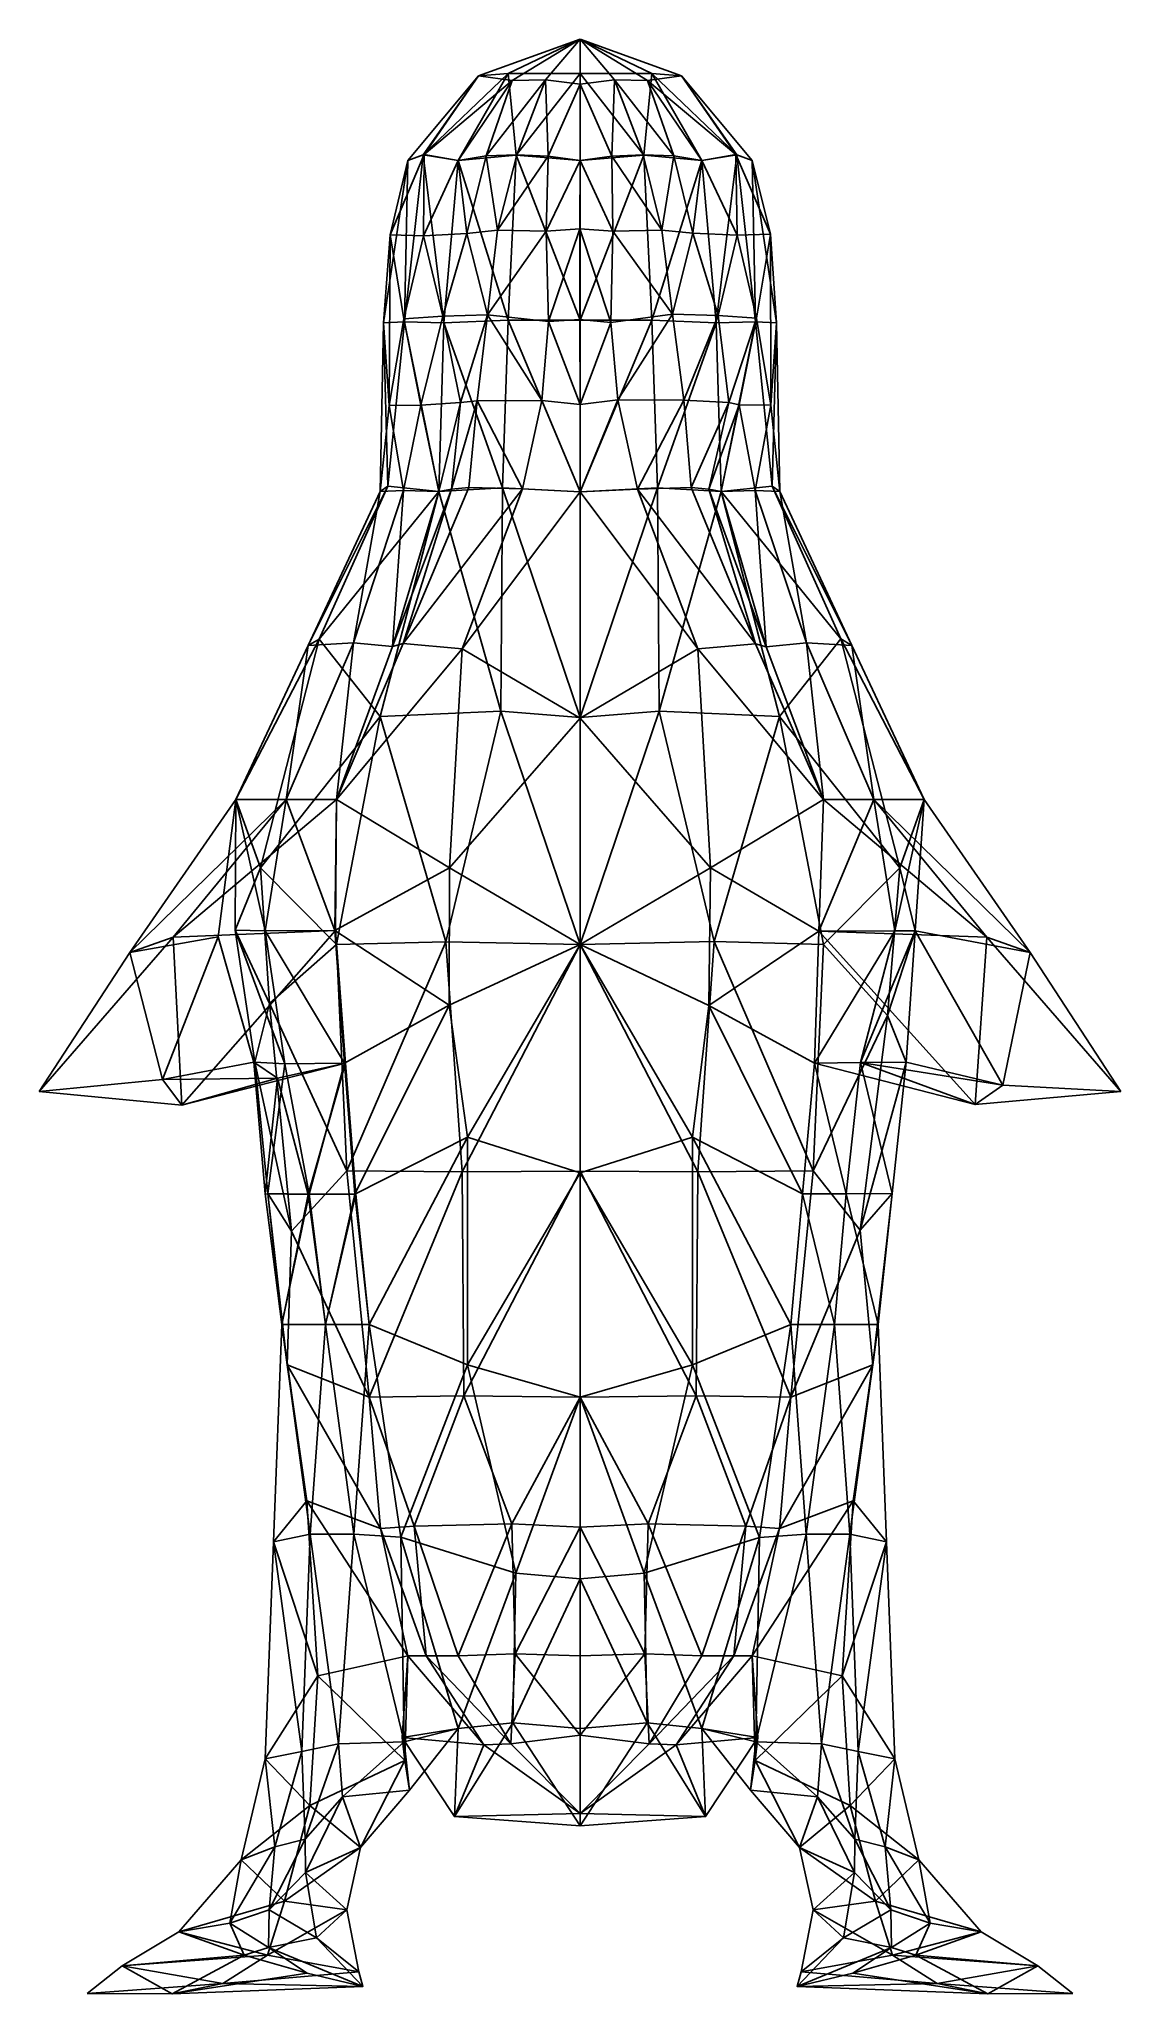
# Model space of a CAD drawing. Extents: x -5 to 5, y -8 to 10.
import ezdxf

# ---------------------------------------------------------------- set-up
doc = ezdxf.new("R2010")
doc.units = 0
doc.layers.add('1', color=2, linetype='CONTINUOUS')

msp = doc.modelspace()

# ---------------------------------------------------------------- linework, layer by layer
at = {"layer": '1', "color": 168}
for points in [[(0, 10), (-0.933965, 9.660412, 0.013808), (-0.622902, 9.617948, 0.664738)], [(0, 10), (-0.662446, 9.682916, -0.681682), (-0.933965, 9.660412, 0.013808)], [(0, 10), (0.000002, 9.682722, -0.948506), (-0.662446, 9.682916, -0.681682)], [(0, 10), (-0.622902, 9.617948, 0.664738), (-0.318231, 9.623781, 0.821204)], [(0, 10), (-0.318231, 9.623781, 0.821204), (0.000006, 9.586197, 0.901244)], [(0, 10), (0.622381, 9.617537, 0.66447), (0.933782, 9.660321, 0.01368)], [(0, 10), (0.000006, 9.586197, 0.901244), (0.31767, 9.623636, 0.820322)], [(0, 10), (0.31767, 9.623636, 0.820322), (0.622381, 9.617537, 0.66447)], [(0, 10), (0.662447, 9.682913, -0.681681), (0.000002, 9.682722, -0.948506)], [(0, 10), (0.933782, 9.660321, 0.01368), (0.662447, 9.682913, -0.681681)], [(-1.583333, 8.883544), (-1.435305, 8.937484, 0.617229), (-0.933965, 9.660412, 0.013808)], [(-1.583333, 8.883544), (-0.933965, 9.660412, 0.013808), (-1.441952, 8.934929, -0.63241)], [(-1.119586, 8.883544, -1.178511), (-1.441952, 8.934929, -0.63241), (-0.662446, 9.682916, -0.681682)], [(-0.662446, 9.682916, -0.681682), (-1.441952, 8.934929, -0.63241), (-0.933965, 9.660412, 0.013808)], [(-0.933965, 9.660412, 0.013808), (-1.435305, 8.937484, 0.617229), (-0.622902, 9.617948, 0.664738)], [(-1.119586, 8.883544, 1.178511), (-0.622902, 9.617948, 0.664738), (-1.435305, 8.937484, 0.617229)], [(-1.119586, 8.883544, -1.178511), (-0.662446, 9.682916, -0.681682), (-0.588671, 8.931641, -1.496828)], [(-1.119586, 8.883544, 1.178511), (-0.862658, 8.92507, 1.348214), (-0.622902, 9.617948, 0.664738)], [(-0.582119, 8.93407, 1.485269), (-0.318231, 9.623781, 0.821204), (-0.862658, 8.92507, 1.348214)], [(-0.622902, 9.617948, 0.664738), (-0.862658, 8.92507, 1.348214), (-0.318231, 9.623781, 0.821204)], [(0.000002, 9.682722, -0.948506), (-0.588671, 8.931641, -1.496828), (-0.662446, 9.682916, -0.681682)], [(0, 8.883544, -1.666667), (-0.588671, 8.931641, -1.496828), (0.000002, 9.682722, -0.948506)], [(-0.582119, 8.93407, 1.485269), (-0.294338, 8.923694, 1.591005), (-0.318231, 9.623781, 0.821204)], [(-0.318231, 9.623781, 0.821204), (-0.294338, 8.923694, 1.591005), (0.000006, 9.586197, 0.901244)], [(0, 8.883544, 1.666667), (0.000006, 9.586197, 0.901244), (-0.294338, 8.923694, 1.591005)], [(0, 8.883544, -1.666667), (0.000002, 9.682722, -0.948506), (0.588671, 8.931641, -1.496828)], [(0, 8.883544, 1.666667), (0.293899, 8.923865, 1.590357), (0.000006, 9.586197, 0.901244)], [(0.662447, 9.682913, -0.681681), (0.588671, 8.931641, -1.496828), (0.000002, 9.682722, -0.948506)], [(0.000006, 9.586197, 0.901244), (0.293899, 8.923865, 1.590357), (0.31767, 9.623636, 0.820322)], [(0.58127, 8.934456, 1.484086), (0.31767, 9.623636, 0.820322), (0.293899, 8.923865, 1.590357)], [(0.58127, 8.934456, 1.484086), (0.862117, 8.925202, 1.347503), (0.31767, 9.623636, 0.820322)], [(0.31767, 9.623636, 0.820322), (0.862117, 8.925202, 1.347503), (0.622381, 9.617537, 0.66447)], [(1.119586, 8.883544, -1.178511), (0.588671, 8.931641, -1.496828), (0.662447, 9.682913, -0.681681)], [(0.622381, 9.617537, 0.66447), (1.435402, 8.937802, 0.617264), (0.933782, 9.660321, 0.01368)], [(1.119586, 8.883544, 1.178511), (1.435402, 8.937802, 0.617264), (0.622381, 9.617537, 0.66447)], [(1.119586, 8.883544, 1.178511), (0.622381, 9.617537, 0.66447), (0.862117, 8.925202, 1.347503)], [(1.119586, 8.883544, -1.178511), (0.662447, 9.682913, -0.681681), (1.441785, 8.934888, -0.632399)], [(0.933782, 9.660321, 0.01368), (1.441785, 8.934888, -0.632399), (0.662447, 9.682913, -0.681681)], [(1.583333, 8.883544), (0.933782, 9.660321, 0.01368), (1.435402, 8.937802, 0.617264)], [(1.583333, 8.883544), (1.441785, 8.934888, -0.632399), (0.933782, 9.660321, 0.01368)], [(-1.583333, 8.883544), (-1.808922, 7.387849, 0.327667), (-1.74558, 8.19936, 0.817036)], [(-1.583333, 8.883544), (-1.613763, 7.398039, -0.717063), (-1.808922, 7.387849, 0.327667)], [(-1.583333, 8.883544), (-1.74558, 8.19936, 0.817036), (-1.435305, 8.937484, 0.617229)], [(-1.441129, 8.19027, 1.418704), (-1.435305, 8.937484, 0.617229), (-1.74558, 8.19936, 0.817036)], [(-1.583333, 8.883544), (-1.441952, 8.934929, -0.63241), (-1.613763, 7.398039, -0.717063)], [(-1.441952, 8.934929, -0.63241), (-1.254049, 7.387042, -1.350142), (-1.613763, 7.398039, -0.717063)], [(-1.119586, 8.883544, -1.178511), (-1.254049, 7.387042, -1.350142), (-1.441952, 8.934929, -0.63241)], [(-1.119586, 8.883544, 1.178511), (-1.435305, 8.937484, 0.617229), (-1.441129, 8.19027, 1.418704)], [(-1.119586, 8.883544, -1.178511), (-0.661412, 7.412739, -1.787515), (-1.254049, 7.387042, -1.350142)], [(-1.119586, 8.883544, -1.178511), (-0.588671, 8.931641, -1.496828), (-0.661412, 7.412739, -1.787515)], [(-0.588671, 8.931641, -1.496828), (0, 7.41202, -1.989107), (-0.661412, 7.412739, -1.787515)], [(0, 8.883544, -1.666667), (0, 7.41202, -1.989107), (-0.588671, 8.931641, -1.496828)], [(0, 8.883544, -1.666667), (0.588671, 8.931641, -1.496828), (0, 7.41202, -1.989107)], [(0, 7.41202, -1.989107), (0.588671, 8.931641, -1.496828), (0.661412, 7.412739, -1.787515)], [(1.119586, 8.883544, -1.178511), (0.661412, 7.412739, -1.787515), (0.588671, 8.931641, -1.496828)], [(1.119586, 8.883544, -1.178511), (1.254049, 7.387042, -1.350142), (0.661412, 7.412739, -1.787515)], [(1.119586, 8.883544, 1.178511), (1.447478, 8.19479, 1.423372), (1.435402, 8.937802, 0.617264)], [(1.119586, 8.883544, -1.178511), (1.441785, 8.934888, -0.632399), (1.254049, 7.387042, -1.350142)], [(1.254049, 7.387042, -1.350142), (1.441785, 8.934888, -0.632399), (1.613798, 7.398182, -0.717281)], [(1.583333, 8.883544), (1.435402, 8.937802, 0.617264), (1.752142, 8.202899, 0.820794)], [(1.435402, 8.937802, 0.617264), (1.447478, 8.19479, 1.423372), (1.752142, 8.202899, 0.820794)], [(1.583333, 8.883544), (1.613798, 7.398182, -0.717281), (1.441785, 8.934888, -0.632399)], [(1.583333, 8.883544), (1.752142, 8.202899, 0.820794), (1.809468, 7.388028, 0.327609)], [(1.583333, 8.883544), (1.809468, 7.388028, 0.327609), (1.613798, 7.398182, -0.717281)], [(-1.74558, 8.19936, 0.817036), (-1.808922, 7.387849, 0.327667), (-1.757151, 6.626579, 1.137366)], [(-1.621101, 7.423498, 1.554067), (-1.74558, 8.19936, 0.817036), (-1.757151, 6.626579, 1.137366)], [(-1.621101, 7.423498, 1.554067), (-1.441129, 8.19027, 1.418704), (-1.74558, 8.19936, 0.817036)], [(1.625555, 7.430821, 1.559018), (1.752142, 8.202899, 0.820794), (1.447478, 8.19479, 1.423372)], [(1.625555, 7.430821, 1.559018), (1.755205, 6.6292, 1.137946), (1.752142, 8.202899, 0.820794)], [(1.755205, 6.6292, 1.137946), (1.809468, 7.388028, 0.327609), (1.752142, 8.202899, 0.820794)], [(-1.837417, 5.835, 0.666667), (-1.757151, 6.626579, 1.137366), (-1.808922, 7.387849, 0.327667)], [(-1.837417, 5.835, 0.666667), (-1.808922, 7.387849, 0.327667), (-1.769745, 5.884662, -0.41415)], [(-1.769745, 5.884662, -0.41415), (-1.808922, 7.387849, 0.327667), (-1.613763, 7.398039, -0.717063)], [(-1.29925, 5.835, -1.391344), (-1.769745, 5.884662, -0.41415), (-1.613763, 7.398039, -0.717063)], [(-1.621101, 7.423498, 1.554067), (-1.757151, 6.626579, 1.137366), (-1.465817, 6.62988, 1.63512)], [(-1.29925, 5.835, -1.391344), (-1.613763, 7.398039, -0.717063), (-1.254049, 7.387042, -1.350142)], [(-1.29925, 5.835, -1.391344), (-1.254049, 7.387042, -1.350142), (-0.713724, 5.868077, -1.84754)], [(-0.713724, 5.868077, -1.84754), (-1.254049, 7.387042, -1.350142), (-0.661412, 7.412739, -1.787515)], [(0, 5.833333, -2.033931), (-0.713724, 5.868077, -1.84754), (-0.661412, 7.412739, -1.787515)], [(0, 5.833333, -2.033931), (-0.661412, 7.412739, -1.787515), (0, 7.41202, -1.989107)], [(0, 5.833333, -2.033931), (0, 7.41202, -1.989107), (0.661412, 7.412739, -1.787515)], [(0, 5.833333, -2.033931), (0.661412, 7.412739, -1.787515), (0.713724, 5.868077, -1.84754)], [(0.661412, 7.412739, -1.787515), (1.254049, 7.387042, -1.350142), (0.713724, 5.868077, -1.84754)], [(1.29925, 5.835, -1.391344), (0.713724, 5.868077, -1.84754), (1.254049, 7.387042, -1.350142)], [(1.29925, 5.835, -1.391344), (1.254049, 7.387042, -1.350142), (1.613798, 7.398182, -0.717281)], [(1.29925, 5.835, -1.391344), (1.613798, 7.398182, -0.717281), (1.769571, 5.884536, -0.414188)], [(1.625555, 7.430821, 1.559018), (1.463716, 6.633859, 1.63943), (1.755205, 6.6292, 1.137946)], [(1.613798, 7.398182, -0.717281), (1.809468, 7.388028, 0.327609), (1.769571, 5.884536, -0.414188)], [(1.837417, 5.835, 0.666667), (1.809468, 7.388028, 0.327609), (1.755205, 6.6292, 1.137946)], [(1.837417, 5.835, 0.666667), (1.769571, 5.884536, -0.414188), (1.809468, 7.388028, 0.327609)], [(-1.837417, 5.835, 0.666667), (-1.622943, 5.845876, 1.210827), (-1.757151, 6.626579, 1.137366)], [(-1.622943, 5.845876, 1.210827), (-1.465817, 6.62988, 1.63512), (-1.757151, 6.626579, 1.137366)], [(-1.29925, 5.835, 1.711344), (-1.465817, 6.62988, 1.63512), (-1.622943, 5.845876, 1.210827)], [(1.29925, 5.835, 1.711344), (1.612126, 5.844166, 1.204237), (1.463716, 6.633859, 1.63943)], [(1.463716, 6.633859, 1.63943), (1.612126, 5.844166, 1.204237), (1.755205, 6.6292, 1.137946)], [(1.837417, 5.835, 0.666667), (1.755205, 6.6292, 1.137946), (1.612126, 5.844166, 1.204237)], [(-1.837417, 5.835, 0.666667), (-1.769745, 5.884662, -0.41415), (-2.501215, 4.419261, 0.485037)], [(-2.501215, 4.419261, 0.485037), (-1.769745, 5.884662, -0.41415), (-2.399944, 4.477652, -0.562619)], [(-1.837417, 5.835, 0.666667), (-2.501215, 4.419261, 0.485037), (-2.082947, 4.441664, 1.402242)], [(-1.29925, 5.835, -1.391344), (-2.399944, 4.477652, -0.562619), (-1.769745, 5.884662, -0.41415)], [(-1.29925, 5.835, -1.391344), (-1.837662, 3.764148, -1.928), (-2.399944, 4.477652, -0.562619)], [(-1.837417, 5.835, 0.666667), (-2.082947, 4.441664, 1.402242), (-1.622943, 5.845876, 1.210827)], [(-1.726465, 4.407849, 1.847211), (-1.622943, 5.845876, 1.210827), (-2.082947, 4.441664, 1.402242)], [(-1.29925, 5.835, -1.391344), (-0.729344, 3.814602, -2.609039), (-1.837662, 3.764148, -1.928)], [(-1.29925, 5.835, 1.711344), (-1.622943, 5.845876, 1.210827), (-1.726465, 4.407849, 1.847211)], [(-1.29925, 5.835, -1.391344), (-0.713724, 5.868077, -1.84754), (-0.729344, 3.814602, -2.609039)], [(-0.713724, 5.868077, -1.84754), (0, 3.755375, -2.722483), (-0.729344, 3.814602, -2.609039)], [(0, 5.833333, -2.033931), (0, 3.755375, -2.722483), (-0.713724, 5.868077, -1.84754)], [(0, 5.833333, -2.033931), (0.713724, 5.868077, -1.84754), (0, 3.755375, -2.722483)], [(0, 3.755375, -2.722483), (0.713724, 5.868077, -1.84754), (0.729344, 3.814602, -2.609039)], [(1.29925, 5.835, -1.391344), (0.729344, 3.814602, -2.609039), (0.713724, 5.868077, -1.84754)], [(1.29925, 5.835, -1.391344), (1.837209, 3.764122, -1.927844), (0.729344, 3.814602, -2.609039)], [(1.29925, 5.835, -1.391344), (1.769571, 5.884536, -0.414188), (2.400006, 4.477788, -0.562401)], [(1.29925, 5.835, 1.711344), (1.713165, 4.406116, 1.847579), (1.612126, 5.844166, 1.204237)], [(1.29925, 5.835, -1.391344), (2.400006, 4.477788, -0.562401), (1.837209, 3.764122, -1.927844)], [(1.837417, 5.835, 0.666667), (1.612126, 5.844166, 1.204237), (2.083221, 4.441751, 1.402607)], [(1.612126, 5.844166, 1.204237), (1.713165, 4.406116, 1.847579), (2.083221, 4.441751, 1.402607)], [(1.837417, 5.835, 0.666667), (2.500601, 4.419107, 0.485162), (1.769571, 5.884536, -0.414188)], [(1.769571, 5.884536, -0.414188), (2.500601, 4.419107, 0.485162), (2.400006, 4.477788, -0.562401)], [(1.837417, 5.835, 0.666667), (2.083221, 4.441751, 1.402607), (2.500601, 4.419107, 0.485162)], [(-3.166667, 3, 0.333333), (-2.501215, 4.419261, 0.485037), (-2.399944, 4.477652, -0.562619)], [(-3.166667, 3, 0.333333), (-2.399944, 4.477652, -0.562619), (-2.941112, 2.370348, -1.095769)], [(-3.166667, 3, 0.333333), (-2.702919, 3, 1.178511), (-2.501215, 4.419261, 0.485037)], [(-2.399944, 4.477652, -0.562619), (-1.837662, 3.764148, -1.928), (-2.941112, 2.370348, -1.095769)], [(-2.239172, 3, 2.023689), (-2.082947, 4.441664, 1.402242), (-2.702919, 3, 1.178511)], [(-2.082947, 4.441664, 1.402242), (-2.501215, 4.419261, 0.485037), (-2.702919, 3, 1.178511)], [(-2.239172, 3, 2.023689), (-1.726465, 4.407849, 1.847211), (-2.082947, 4.441664, 1.402242)], [(2.239172, 3, 2.023689), (2.083221, 4.441751, 1.402607), (1.713165, 4.406116, 1.847579)], [(2.941878, 2.370638, -1.095975), (1.837209, 3.764122, -1.927844), (2.400006, 4.477788, -0.562401)], [(2.239172, 3, 2.023689), (2.702919, 3, 1.178511), (2.083221, 4.441751, 1.402607)], [(2.702919, 3, 1.178511), (2.500601, 4.419107, 0.485162), (2.083221, 4.441751, 1.402607)], [(3.166667, 3, 0.333333), (2.941878, 2.370638, -1.095975), (2.400006, 4.477788, -0.562401)], [(3.166667, 3, 0.333333), (2.400006, 4.477788, -0.562401), (2.500601, 4.419107, 0.485162)], [(3.166667, 3, 0.333333), (2.500601, 4.419107, 0.485162), (2.702919, 3, 1.178511)], [(-1.233493, 1.691542, -3.081655), (-1.837662, 3.764148, -1.928), (-0.729344, 3.814602, -2.609039)], [(0, 1.666667, -3.333333), (-1.233493, 1.691542, -3.081655), (-0.729344, 3.814602, -2.609039)], [(0, 1.666667, -3.333333), (-0.729344, 3.814602, -2.609039), (0, 3.755375, -2.722483)], [(0, 1.666667, -3.333333), (0.729344, 3.814602, -2.609039), (1.233202, 1.691648, -3.081416)], [(0, 1.666667, -3.333333), (0, 3.755375, -2.722483), (0.729344, 3.814602, -2.609039)], [(1.837209, 3.764122, -1.927844), (1.233202, 1.691648, -3.081416), (0.729344, 3.814602, -2.609039)], [(-2.239172, 1.666667, -2.357023), (-2.941112, 2.370348, -1.095769), (-1.837662, 3.764148, -1.928)], [(-2.239172, 1.666667, -2.357023), (-1.837662, 3.764148, -1.928), (-1.233493, 1.691542, -3.081655)], [(2.239172, 1.666667, -2.357023), (1.233202, 1.691648, -3.081416), (1.837209, 3.764122, -1.927844)], [(2.239172, 1.666667, -2.357023), (1.837209, 3.764122, -1.927844), (2.941878, 2.370638, -1.095975)], [(-3.166667, 3, 0.333333), (-3.328749, 1.736732, 0.287443), (-4.14135, 1.590813, 0.874045)], [(-3.166667, 3, 0.333333), (-4.14135, 1.590813, 0.874045), (-2.702919, 3, 1.178511)], [(-3.744084, 1.732479, 1.588561), (-2.702919, 3, 1.178511), (-4.14135, 1.590813, 0.874045)], [(-2.239172, 3, 2.023689), (-2.702919, 3, 1.178511), (-3.744084, 1.732479, 1.588561)], [(-2.239172, 3, 2.023689), (-3.744084, 1.732479, 1.588561), (-2.249846, 1.79372, 2.047014)], [(-3.166667, 3, 0.333333), (-3.171978, 1.797814, 0.336187), (-2.89564, 1.79055, 1.201447)], [(-3.166667, 3, 0.333333), (-2.941112, 2.370348, -1.095769), (-3.171978, 1.797814, 0.336187)], [(-3.166667, 3, 0.333333), (-2.89564, 1.79055, 1.201447), (-2.702919, 3, 1.178511)], [(-2.254863, 1.793861, 2.052178), (-2.702919, 3, 1.178511), (-2.89564, 1.79055, 1.201447)], [(-2.239172, 3, 2.023689), (-2.702919, 3, 1.178511), (-2.254863, 1.793861, 2.052178)], [(2.239172, 3, 2.023689), (2.19847, 1.78701, 1.987025), (3.743687, 1.732378, 1.588012)], [(2.239172, 3, 2.023689), (2.19847, 1.78701, 1.987025), (2.702919, 3, 1.178511)], [(2.702919, 3, 1.178511), (2.19847, 1.78701, 1.987025), (2.898139, 1.790659, 1.203517)], [(2.239172, 3, 2.023689), (3.743687, 1.732378, 1.588012), (2.702919, 3, 1.178511)], [(3.166667, 3, 0.333333), (2.702919, 3, 1.178511), (4.141351, 1.590712, 0.873818)], [(4.141351, 1.590712, 0.873818), (2.702919, 3, 1.178511), (3.743687, 1.732378, 1.588012)], [(3.166667, 3, 0.333333), (2.702919, 3, 1.178511), (2.898139, 1.790659, 1.203517)], [(3.166667, 3, 0.333333), (2.898139, 1.790659, 1.203517), (3.084453, 1.790872, 0.336718)], [(3.166667, 3, 0.333333), (3.084453, 1.790872, 0.336718), (2.941878, 2.370638, -1.095975)], [(3.166667, 3, 0.333333), (4.141351, 1.590712, 0.873818), (3.084453, 1.790872, 0.336718)], [(-3.171978, 1.797814, 0.336187), (-2.941112, 2.370348, -1.095769), (-2.856488, 1.12085, -1.092337)], [(-2.239172, 1.666667, -2.357023), (-2.856488, 1.12085, -1.092337), (-2.941112, 2.370348, -1.095769)], [(2.239172, 1.666667, -2.357023), (2.941878, 2.370638, -1.095975), (2.830811, 1.011269, -1.115953)], [(2.941878, 2.370638, -1.095975), (3.084453, 1.790872, 0.336718), (2.830811, 1.011269, -1.115953)], [(-4.977139, 0.313348, 1.649152), (-3.744084, 1.732479, 1.588561), (-4.14135, 1.590813, 0.874045)], [(-4.977139, 0.313348, 1.649152), (-3.663012, 0.1876, 1.756313), (-3.744084, 1.732479, 1.588561)], [(-3.328749, 1.736732, 0.287443), (-3.840652, 0.421998, 0.948927), (-4.14135, 1.590813, 0.874045)], [(-3.00224, 0.581744, 0.340102), (-3.840652, 0.421998, 0.948927), (-3.328749, 1.736732, 0.287443)], [(-3.663012, 0.1876, 1.756313), (-2.249846, 1.79372, 2.047014), (-3.744084, 1.732479, 1.588561)], [(-2.157768, 0.57402, 1.950361), (-2.249846, 1.79372, 2.047014), (-3.663012, 0.1876, 1.756313)], [(-2.991317, 0.582396, 0.339979), (-2.716744, 0.566955, 1.199496), (-3.171978, 1.797814, 0.336187)], [(-2.89564, 1.79055, 1.201447), (-3.171978, 1.797814, 0.336187), (-2.716744, 0.566955, 1.199496)], [(-2.991317, 0.582396, 0.339979), (-3.171978, 1.797814, 0.336187), (-2.856488, 1.12085, -1.092337)], [(-2.168383, 0.574239, 1.962319), (-2.254863, 1.793861, 2.052178), (-2.89564, 1.79055, 1.201447)], [(-2.168383, 0.574239, 1.962319), (-2.89564, 1.79055, 1.201447), (-2.716744, 0.566955, 1.199496)], [(-2.239172, 1.666667, -2.357023), (-2.145835, -0.416519, -2.244579), (-2.856488, 1.12085, -1.092337)], [(-2.239172, 1.666667, -2.357023), (-1.233493, 1.691542, -3.081655), (-2.145835, -0.416519, -2.244579)], [(-2.145835, -0.416519, -2.244579), (-1.233493, 1.691542, -3.081655), (-1.083236, -0.426944, -2.98656)], [(0, 1.666667, -3.333333), (-1.083236, -0.426944, -2.98656), (-1.233493, 1.691542, -3.081655)], [(0, 1.666667, -3.333333), (0, -0.422137, -3.07099), (-1.083236, -0.426944, -2.98656)], [(0, 1.666667, -3.333333), (1.233202, 1.691648, -3.081416), (1.083366, -0.427004, -2.986766)], [(0, 1.666667, -3.333333), (1.083366, -0.427004, -2.986766), (0, -0.422137, -3.07099)], [(1.233202, 1.691648, -3.081416), (2.146416, -0.416511, -2.245164), (1.083366, -0.427004, -2.986766)], [(2.239172, 1.666667, -2.357023), (2.146416, -0.416511, -2.245164), (1.233202, 1.691648, -3.081416)], [(2.239172, 1.666667, -2.357023), (2.830811, 1.011269, -1.115953), (2.146416, -0.416511, -2.245164)], [(2.157768, 0.57402, 1.950361), (2.898139, 1.790659, 1.203517), (2.19847, 1.78701, 1.987025)], [(2.157768, 0.57402, 1.950361), (2.580004, 0.577882, 1.145231), (2.898139, 1.790659, 1.203517)], [(2.157768, 0.57402, 1.950361), (3.637636, 0.191479, 1.731872), (2.19847, 1.78701, 1.987025)], [(3.743687, 1.732378, 1.588012), (2.19847, 1.78701, 1.987025), (3.637636, 0.191479, 1.731872)], [(3.00224, 0.581744, 0.340102), (3.084453, 1.790872, 0.336718), (2.580004, 0.577882, 1.145231)], [(3.084453, 1.790872, 0.336718), (2.898139, 1.790659, 1.203517), (2.580004, 0.577882, 1.145231)], [(3.00224, 0.581744, 0.340102), (2.830811, 1.011269, -1.115953), (3.084453, 1.790872, 0.336718)], [(3.00224, 0.581744, 0.340102), (3.084453, 1.790872, 0.336718), (3.891087, 0.369795, 0.89864)], [(4.141351, 1.590712, 0.873818), (3.891087, 0.369795, 0.89864), (3.084453, 1.790872, 0.336718)], [(4.977139, 0.313348, 1.649152), (3.743687, 1.732378, 1.588012), (3.637636, 0.191479, 1.731872)], [(4.977139, 0.313348, 1.649152), (4.141351, 1.590712, 0.873818), (3.743687, 1.732378, 1.588012)], [(-4.977139, 0.313348, 1.649152), (-4.14135, 1.590813, 0.874045), (-3.840652, 0.421998, 0.948927)], [(4.977139, 0.313348, 1.649152), (3.891087, 0.369795, 0.89864), (4.141351, 1.590712, 0.873818)], [(-2.991317, 0.582396, 0.339979), (-2.856488, 1.12085, -1.092337), (-2.654082, -0.974342, -0.914741)], [(-2.856488, 1.12085, -1.092337), (-2.145835, -0.416519, -2.244579), (-2.654082, -0.974342, -0.914741)], [(2.146416, -0.416511, -2.245164), (2.830811, 1.011269, -1.115953), (2.57762, -0.963162, -0.910741)], [(3.00224, 0.581744, 0.340102), (2.57762, -0.963162, -0.910741), (2.830811, 1.011269, -1.115953)], [(-3.00224, 0.581744, 0.340102), (-2.784193, 0.434225, 1.1668), (-3.840652, 0.421998, 0.948927)], [(-2.157768, 0.57402, 1.950361), (-3.663012, 0.1876, 1.756313), (-2.784193, 0.434225, 1.1668)], [(-3.00224, 0.581744, 0.340102), (-2.896571, -0.628203, 0.496002), (-2.784193, 0.434225, 1.1668)], [(-2.991317, 0.582396, 0.339979), (-2.871582, -0.625934, 0.503125), (-2.716744, 0.566955, 1.199496)], [(-2.991317, 0.582396, 0.339979), (-2.654082, -0.974342, -0.914741), (-2.871582, -0.625934, 0.503125)], [(-2.716744, 0.566955, 1.199496), (-2.871582, -0.625934, 0.503125), (-2.492204, -0.632341, 1.338265)], [(-2.157768, 0.57402, 1.950361), (-2.784193, 0.434225, 1.1668), (-2.501598, -0.635908, 1.351599)], [(-2.168383, 0.574239, 1.962319), (-2.716744, 0.566955, 1.199496), (-2.492204, -0.632341, 1.338265)], [(-2.157768, 0.57402, 1.950361), (-2.501598, -0.635908, 1.351599), (-2.062014, -0.631258, 2.011742)], [(-2.168383, 0.574239, 1.962319), (-2.492204, -0.632341, 1.338265), (-2.070878, -0.631377, 2.020697)], [(2.157768, 0.57402, 1.950361), (2.048474, -0.629657, 1.995801), (2.450091, -0.629657, 1.308514)], [(2.157768, 0.57402, 1.950361), (2.048474, -0.629657, 1.995801), (2.450091, -0.629657, 1.308514)], [(2.157768, 0.57402, 1.950361), (2.580004, 0.577882, 1.145231), (3.637636, 0.191479, 1.731872)], [(2.157768, 0.57402, 1.950361), (2.450091, -0.629657, 1.308514), (2.580004, 0.577882, 1.145231)], [(2.157768, 0.57402, 1.950361), (2.450091, -0.629657, 1.308514), (2.580004, 0.577882, 1.145231)], [(2.872327, -0.625795, 0.503384), (2.580004, 0.577882, 1.145231), (2.450091, -0.629657, 1.308514)], [(2.872327, -0.625795, 0.503384), (2.580004, 0.577882, 1.145231), (2.450091, -0.629657, 1.308514)], [(3.00224, 0.581744, 0.340102), (2.872327, -0.625795, 0.503384), (2.57762, -0.963162, -0.910741)], [(3.00224, 0.581744, 0.340102), (3.891087, 0.369795, 0.89864), (2.580004, 0.577882, 1.145231)], [(3.00224, 0.581744, 0.340102), (2.580004, 0.577882, 1.145231), (2.872327, -0.625795, 0.503384)], [(3.00224, 0.581744, 0.340102), (2.580004, 0.577882, 1.145231), (2.872327, -0.625795, 0.503384)], [(2.580004, 0.577882, 1.145231), (3.891087, 0.369795, 0.89864), (3.637636, 0.191479, 1.731872)], [(-4.977139, 0.313348, 1.649152), (-3.840652, 0.421998, 0.948927), (-3.663012, 0.1876, 1.756313)], [(-3.663012, 0.1876, 1.756313), (-3.840652, 0.421998, 0.948927), (-2.784193, 0.434225, 1.1668)], [(-2.501598, -0.635908, 1.351599), (-2.784193, 0.434225, 1.1668), (-2.896571, -0.628203, 0.496002)], [(4.977139, 0.313348, 1.649152), (3.637636, 0.191479, 1.731872), (3.891087, 0.369795, 0.89864)], [(-1.939179, -2.5, -2.041241), (-2.654082, -0.974342, -0.914741), (-2.145835, -0.416519, -2.244579)], [(-1.939179, -2.5, -2.041241), (-2.145835, -0.416519, -2.244579), (-1.083236, -0.426944, -2.98656)], [(-1.939179, -2.5, -2.041241), (-1.083236, -0.426944, -2.98656), (-1.070387, -2.489715, -2.668547)], [(-1.083236, -0.426944, -2.98656), (0, -0.422137, -3.07099), (-1.070387, -2.489715, -2.668547)], [(0, -2.5, -2.886751), (-1.070387, -2.489715, -2.668547), (0, -0.422137, -3.07099)], [(0, -2.5, -2.886751), (0, -0.422137, -3.07099), (1.070284, -2.489802, -2.668463)], [(1.070284, -2.489802, -2.668463), (0, -0.422137, -3.07099), (1.083366, -0.427004, -2.986766)], [(1.939179, -2.5, -2.041241), (1.070284, -2.489802, -2.668463), (1.083366, -0.427004, -2.986766)], [(1.939179, -2.5, -2.041241), (1.083366, -0.427004, -2.986766), (2.146416, -0.416511, -2.245164)], [(1.939179, -2.5, -2.041241), (2.146416, -0.416511, -2.245164), (2.57762, -0.963162, -0.910741)], [(-2.742414, -1.833333, 0.666667), (-2.501598, -0.635908, 1.351599), (-2.896571, -0.628203, 0.496002)], [(-2.742414, -1.833333, 0.666667), (-2.492204, -0.632341, 1.338265), (-2.871582, -0.625934, 0.503125)], [(-2.742414, -1.833333, 0.666667), (-2.871582, -0.625934, 0.503125), (-2.693812, -2.20314, -0.728881)], [(-2.693812, -2.20314, -0.728881), (-2.871582, -0.625934, 0.503125), (-2.654082, -0.974342, -0.914741)], [(-2.742414, -1.833333, 0.666667), (-2.340796, -1.833333, 1.353954), (-2.492204, -0.632341, 1.338265)], [(-2.742414, -1.833333, 0.666667), (-2.340796, -1.833333, 1.353954), (-2.501598, -0.635908, 1.351599)], [(-2.340796, -1.833333, 1.353954), (-2.062014, -0.631258, 2.011742), (-2.501598, -0.635908, 1.351599)], [(-2.070878, -0.631377, 2.020697), (-2.492204, -0.632341, 1.338265), (-2.340796, -1.833333, 1.353954)], [(-1.939179, -1.833333, 2.041241), (-2.062014, -0.631258, 2.011742), (-2.340796, -1.833333, 1.353954)], [(-1.939179, -1.833333, 2.041241), (-2.070878, -0.631377, 2.020697), (-2.340796, -1.833333, 1.353954)], [(1.939179, -1.833333, 2.041241), (2.340796, -1.833333, 1.353954), (2.048474, -0.629657, 1.995801)], [(1.939179, -1.833333, 2.041241), (2.340796, -1.833333, 1.353954), (2.048474, -0.629657, 1.995801)], [(2.450091, -0.629657, 1.308514), (2.048474, -0.629657, 1.995801), (2.340796, -1.833333, 1.353954)], [(2.450091, -0.629657, 1.308514), (2.048474, -0.629657, 1.995801), (2.340796, -1.833333, 1.353954)], [(2.742414, -1.833333, 0.666667), (2.450091, -0.629657, 1.308514), (2.340796, -1.833333, 1.353954)], [(2.742414, -1.833333, 0.666667), (2.450091, -0.629657, 1.308514), (2.340796, -1.833333, 1.353954)], [(2.742414, -1.833333, 0.666667), (2.872327, -0.625795, 0.503384), (2.450091, -0.629657, 1.308514)], [(2.742414, -1.833333, 0.666667), (2.872327, -0.625795, 0.503384), (2.450091, -0.629657, 1.308514)], [(2.57762, -0.963162, -0.910741), (2.872327, -0.625795, 0.503384), (2.694449, -2.203377, -0.728752)], [(2.742414, -1.833333, 0.666667), (2.694449, -2.203377, -0.728752), (2.872327, -0.625795, 0.503384)], [(-1.939179, -2.5, -2.041241), (-2.693812, -2.20314, -0.728881), (-2.654082, -0.974342, -0.914741)], [(1.939179, -2.5, -2.041241), (2.57762, -0.963162, -0.910741), (2.694449, -2.203377, -0.728752)], [(-2.742414, -1.833333, 0.666667), (-2.819129, -3.831985, 0.808624), (-2.482739, -3.763224, 0.962285)], [(-2.742414, -1.833333, 0.666667), (-2.819129, -3.831985, 0.808624), (-2.482739, -3.763224, 0.962285)], [(-2.742414, -1.833333, 0.666667), (-2.51406, -3.454761, -0.631239), (-2.819129, -3.831985, 0.808624)], [(-2.742414, -1.833333, 0.666667), (-2.482739, -3.763224, 0.962285), (-2.340796, -1.833333, 1.353954)], [(-2.742414, -1.833333, 0.666667), (-2.482739, -3.763224, 0.962285), (-2.340796, -1.833333, 1.353954)], [(-2.742414, -1.833333, 0.666667), (-2.693812, -2.20314, -0.728881), (-2.51406, -3.454761, -0.631239)], [(-2.482739, -3.763224, 0.962285), (-2.081122, -3.763224, 1.649572), (-2.340796, -1.833333, 1.353954)], [(-2.482739, -3.763224, 0.962285), (-2.081122, -3.763224, 1.649572), (-2.340796, -1.833333, 1.353954)], [(-1.939179, -1.833333, 2.041241), (-2.340796, -1.833333, 1.353954), (-2.081122, -3.763224, 1.649572)], [(-1.939179, -1.833333, 2.041241), (-2.340796, -1.833333, 1.353954), (-2.081122, -3.763224, 1.649572)], [(-1.939179, -1.833333, 2.041241), (-2.081122, -3.763224, 1.649572), (-1.649788, -3.79171, 1.826231)], [(1.939179, -1.833333, 2.041241), (1.650396, -3.791801, 1.826768), (2.081122, -3.763224, 1.649572)], [(1.939179, -1.833333, 2.041241), (2.081122, -3.763224, 1.649572), (2.340796, -1.833333, 1.353954)], [(1.939179, -1.833333, 2.041241), (2.081122, -3.763224, 1.649572), (2.340796, -1.833333, 1.353954)], [(2.340796, -1.833333, 1.353954), (2.081122, -3.763224, 1.649572), (2.482739, -3.763224, 0.962285)], [(2.340796, -1.833333, 1.353954), (2.081122, -3.763224, 1.649572), (2.482739, -3.763224, 0.962285)], [(2.742414, -1.833333, 0.666667), (2.340796, -1.833333, 1.353954), (2.482739, -3.763224, 0.962285)], [(2.742414, -1.833333, 0.666667), (2.340796, -1.833333, 1.353954), (2.482739, -3.763224, 0.962285)], [(2.742414, -1.833333, 0.666667), (2.482739, -3.763224, 0.962285), (2.819129, -3.831985, 0.808624)], [(2.742414, -1.833333, 0.666667), (2.482739, -3.763224, 0.962285), (2.819129, -3.831985, 0.808624)], [(2.742414, -1.833333, 0.666667), (2.51434, -3.45497, -0.630789), (2.694449, -2.203377, -0.728752)], [(2.742414, -1.833333, 0.666667), (2.819129, -3.831985, 0.808624), (2.51434, -3.45497, -0.630789)], [(-1.939179, -2.5, -2.041241), (-1.835776, -3.710322, -2.054069), (-2.693812, -2.20314, -0.728881)], [(-2.51406, -3.454761, -0.631239), (-2.693812, -2.20314, -0.728881), (-1.835776, -3.710322, -2.054069)], [(1.939179, -2.5, -2.041241), (2.694449, -2.203377, -0.728752), (1.835601, -3.710307, -2.053942)], [(2.694449, -2.203377, -0.728752), (2.51434, -3.45497, -0.630789), (1.835601, -3.710307, -2.053942)], [(-1.939179, -2.5, -2.041241), (-1.070387, -2.489715, -2.668547), (-1.526766, -3.688759, -2.614552)], [(-1.939179, -2.5, -2.041241), (-1.526766, -3.688759, -2.614552), (-1.835776, -3.710322, -2.054069)], [(-1.526766, -3.688759, -2.614552), (-1.070387, -2.489715, -2.668547), (-0.626191, -3.667699, -3.132145)], [(0, -2.5, -2.886751), (-0.626191, -3.667699, -3.132145), (-1.070387, -2.489715, -2.668547)], [(0, -2.5, -2.886751), (0, -3.698341, -3.247876), (-0.626191, -3.667699, -3.132145)], [(0, -2.5, -2.886751), (1.070284, -2.489802, -2.668463), (0.626191, -3.667699, -3.132145)], [(0, -2.5, -2.886751), (0.626191, -3.667699, -3.132145), (0, -3.698341, -3.247876)], [(1.070284, -2.489802, -2.668463), (1.526543, -3.68874, -2.614377), (0.626191, -3.667699, -3.132145)], [(1.939179, -2.5, -2.041241), (1.526543, -3.68874, -2.614377), (1.070284, -2.489802, -2.668463)], [(1.939179, -2.5, -2.041241), (1.835601, -3.710307, -2.053942), (1.526543, -3.68874, -2.614377)], [(-2.819129, -3.831985, 0.808624), (-2.51406, -3.454761, -0.631239), (-2.413614, -5.067268, -0.28344)], [(-1.583333, -4.883545, -2), (-2.413614, -5.067268, -0.28344), (-2.51406, -3.454761, -0.631239)], [(-1.583333, -4.883545, -2), (-2.51406, -3.454761, -0.631239), (-1.835776, -3.710322, -2.054069)], [(1.583333, -4.883545, -2), (1.835601, -3.710307, -2.053942), (2.51434, -3.45497, -0.630789)], [(1.583333, -4.883545, -2), (2.51434, -3.45497, -0.630789), (2.413614, -5.067268, -0.28344)], [(2.51434, -3.45497, -0.630789), (2.819129, -3.831985, 0.808624), (2.413614, -5.067268, -0.28344)], [(-2.819129, -3.831985, 0.808624), (-2.559455, -5.761876, 1.104242), (-2.482739, -3.763224, 0.962285)], [(-2.819129, -3.831985, 0.808624), (-2.559455, -5.761876, 1.104242), (-2.482739, -3.763224, 0.962285)], [(-2.223065, -5.693115, 1.257903), (-2.482739, -3.763224, 0.962285), (-2.559455, -5.761876, 1.104242)], [(-2.223065, -5.693115, 1.257903), (-2.482739, -3.763224, 0.962285), (-2.559455, -5.761876, 1.104242)], [(-2.223065, -5.693115, 1.257903), (-2.081122, -3.763224, 1.649572), (-2.482739, -3.763224, 0.962285)], [(-2.223065, -5.693115, 1.257903), (-2.081122, -3.763224, 1.649572), (-2.482739, -3.763224, 0.962285)], [(-2.223065, -5.693115, 1.257903), (-1.618265, -5.675673, 1.172062), (-2.081122, -3.763224, 1.649572)], [(-1.649788, -3.79171, 1.826231), (-2.081122, -3.763224, 1.649572), (-1.618265, -5.675673, 1.172062)], [(-1.835776, -3.710322, -2.054069), (-1.526766, -3.688759, -2.614552), (-1.414934, -4.881032, -2.633407)], [(-1.583333, -4.883545, -2), (-1.835776, -3.710322, -2.054069), (-1.414934, -4.881032, -2.633407)], [(-1.119586, -4.883545, -3.178511), (-1.526766, -3.688759, -2.614552), (-0.626191, -3.667699, -3.132145)], [(-1.119586, -4.883545, -3.178511), (-1.414934, -4.881032, -2.633407), (-1.526766, -3.688759, -2.614552)], [(-1.119586, -4.883545, -3.178511), (-0.626191, -3.667699, -3.132145), (-0.596194, -4.864511, -3.517968)], [(-0.626191, -3.667699, -3.132145), (0, -3.698341, -3.247876), (-0.596194, -4.864511, -3.517968)], [(0, -4.883545, -3.666667), (-0.596194, -4.864511, -3.517968), (0, -3.698341, -3.247876)], [(0.596194, -4.864511, -3.517968), (0, -3.698341, -3.247876), (0.626191, -3.667699, -3.132145)], [(0, -4.883545, -3.666667), (0, -3.698341, -3.247876), (0.596194, -4.864511, -3.517968)], [(1.119586, -4.883545, -3.178511), (0.596194, -4.864511, -3.517968), (0.626191, -3.667699, -3.132145)], [(1.119586, -4.883545, -3.178511), (0.626191, -3.667699, -3.132145), (1.526543, -3.68874, -2.614377)], [(1.119586, -4.883545, -3.178511), (1.526543, -3.68874, -2.614377), (1.414934, -4.881032, -2.633407)], [(1.414934, -4.881032, -2.633407), (1.526543, -3.68874, -2.614377), (1.835601, -3.710307, -2.053942)], [(1.583333, -4.883545, -2), (1.414934, -4.881032, -2.633407), (1.835601, -3.710307, -2.053942)], [(2.223065, -5.693115, 1.257903), (2.081122, -3.763224, 1.649572), (1.618265, -5.675673, 1.172062)], [(1.618265, -5.675673, 1.172062), (2.081122, -3.763224, 1.649572), (1.650396, -3.791801, 1.826768)], [(2.223065, -5.693115, 1.257903), (2.482739, -3.763224, 0.962285), (2.081122, -3.763224, 1.649572)], [(2.223065, -5.693115, 1.257903), (2.482739, -3.763224, 0.962285), (2.081122, -3.763224, 1.649572)], [(2.223065, -5.693115, 1.257903), (2.559455, -5.761876, 1.104242), (2.482739, -3.763224, 0.962285)], [(2.223065, -5.693115, 1.257903), (2.559455, -5.761876, 1.104242), (2.482739, -3.763224, 0.962285)], [(2.482739, -3.763224, 0.962285), (2.559455, -5.761876, 1.104242), (2.819129, -3.831985, 0.808624)], [(2.559455, -5.761876, 1.104242), (2.819129, -3.831985, 0.808624), (2.482739, -3.763224, 0.962285)], [(-2.895845, -5.830637, 0.950582), (-2.559455, -5.761876, 1.104242), (-2.819129, -3.831985, 0.808624)], [(-2.895845, -5.830637, 0.950582), (-2.559455, -5.761876, 1.104242), (-2.819129, -3.831985, 0.808624)], [(-2.895845, -5.830637, 0.950582), (-2.819129, -3.831985, 0.808624), (-2.413614, -5.067268, -0.28344)], [(-1.119586, -5.550211, 1.178511), (-1.649788, -3.79171, 1.826231), (-1.618265, -5.675673, 1.172062)], [(1.119586, -5.550211, 1.178511), (1.618265, -5.675673, 1.172062), (1.650396, -3.791801, 1.826768)], [(2.895845, -5.830637, 0.950582), (2.413614, -5.067268, -0.28344), (2.819129, -3.831985, 0.808624)], [(2.895845, -5.830637, 0.950582), (2.819129, -3.831985, 0.808624), (2.559455, -5.761876, 1.104242)], [(2.895845, -5.830637, 0.950582), (2.819129, -3.831985, 0.808624), (2.559455, -5.761876, 1.104242)], [(-1.583333, -4.883545, -2), (-1.611204, -5.844782, -0.57987), (-2.413614, -5.067268, -0.28344)], [(-1.583333, -4.883545, -2), (-1.636752, -5.633355, -0.321303), (-1.611204, -5.844782, -0.57987)], [(-1.583333, -4.883545, -2), (-0.884268, -5.702005, -3.028653), (-1.636752, -5.633355, -0.321303)], [(-1.583333, -4.883545, -2), (-1.414934, -4.881032, -2.633407), (-0.884268, -5.702005, -3.028653)], [(-1.119586, -4.883545, -3.178511), (-0.637253, -5.69352, -3.597838), (-1.414934, -4.881032, -2.633407)], [(-0.884268, -5.702005, -3.028653), (-1.414934, -4.881032, -2.633407), (-0.637253, -5.69352, -3.597838)], [(-1.119586, -4.883545, -3.178511), (-0.596194, -4.864511, -3.517968), (-0.637253, -5.69352, -3.597838)], [(-0.637253, -5.69352, -3.597838), (-0.596194, -4.864511, -3.517968), (0, -5.611887, -3.944015)], [(0, -4.883545, -3.666667), (0, -5.611887, -3.944015), (-0.596194, -4.864511, -3.517968)], [(0, -4.883545, -3.666667), (0.596194, -4.864511, -3.517968), (0, -5.611887, -3.944015)], [(0, -5.611887, -3.944015), (0.596194, -4.864511, -3.517968), (0.637253, -5.69352, -3.597838)], [(1.119586, -4.883545, -3.178511), (0.637253, -5.69352, -3.597838), (0.596194, -4.864511, -3.517968)], [(1.119586, -4.883545, -3.178511), (1.414934, -4.881032, -2.633407), (0.637253, -5.69352, -3.597838)], [(0.637253, -5.69352, -3.597838), (1.414934, -4.881032, -2.633407), (0.884268, -5.702005, -3.028653)], [(1.583333, -4.883545, -2), (0.884268, -5.702005, -3.028653), (1.414934, -4.881032, -2.633407)], [(1.583333, -4.883545, -2), (1.636752, -5.633355, -0.321303), (0.884268, -5.702005, -3.028653)], [(1.583333, -4.883545, -2), (1.611204, -5.844782, -0.57987), (1.636752, -5.633355, -0.321303)], [(1.583333, -4.883545, -2), (2.413614, -5.067268, -0.28344), (1.611204, -5.844782, -0.57987)], [(-2.895845, -5.830637, 0.950582), (-2.413614, -5.067268, -0.28344), (-2.487432, -6.260419, 0.827774)], [(-1.611204, -5.844782, -0.57987), (-2.487432, -6.260419, 0.827774), (-2.413614, -5.067268, -0.28344)], [(2.487432, -6.260419, 0.827774), (1.611204, -5.844782, -0.57987), (2.413614, -5.067268, -0.28344)], [(2.895845, -5.830637, 0.950582), (2.487432, -6.260419, 0.827774), (2.413614, -5.067268, -0.28344)], [(-1.119586, -5.550211, 1.178511), (-1.570329, -6.11974, 0.723271), (-1.636752, -5.633355, -0.321303)], [(-1.119586, -5.550211, 1.178511), (-1.636752, -5.633355, -0.321303), (-1.155153, -6.361574, -1.211486)], [(-1.119586, -5.550211, 1.178511), (-1.618265, -5.675673, 1.172062), (-1.570329, -6.11974, 0.723271)], [(1.119586, -5.550211, 1.178511), (1.636752, -5.633355, -0.321303), (1.570329, -6.11974, 0.723271)], [(1.119586, -5.550211, 1.178511), (1.570329, -6.11974, 0.723271), (1.618265, -5.675673, 1.172062)], [(1.119586, -5.550211, 1.178511), (1.155153, -6.361574, -1.211486), (1.636752, -5.633355, -0.321303)], [(-2.223065, -5.693115, 1.257903), (-2.185089, -6.180517, 1.060431), (-1.618265, -5.675673, 1.172062)], [(-1.618265, -5.675673, 1.172062), (-2.185089, -6.180517, 1.060431), (-1.570329, -6.11974, 0.723271)], [(-1.636752, -5.633355, -0.321303), (-1.570329, -6.11974, 0.723271), (-1.611204, -5.844782, -0.57987)], [(-1.155153, -6.361574, -1.211486), (-1.636752, -5.633355, -0.321303), (-0.884268, -5.702005, -3.028653)], [(0, -6.333333, -4), (-1.155153, -6.361574, -1.211486), (-0.884268, -5.702005, -3.028653)], [(0, -6.333333, -4), (-0.884268, -5.702005, -3.028653), (-0.637253, -5.69352, -3.597838)], [(0, -6.333333, -4), (-0.637253, -5.69352, -3.597838), (0, -5.611887, -3.944015)], [(0, -6.333333, -4), (0, -5.611887, -3.944015), (0.637253, -5.69352, -3.597838)], [(0, -6.333333, -4), (0.637253, -5.69352, -3.597838), (0.884268, -5.702005, -3.028653)], [(0, -6.333333, -4), (0.884268, -5.702005, -3.028653), (1.155153, -6.361574, -1.211486)], [(0.884268, -5.702005, -3.028653), (1.636752, -5.633355, -0.321303), (1.155153, -6.361574, -1.211486)], [(1.611204, -5.844782, -0.57987), (1.570329, -6.11974, 0.723271), (1.636752, -5.633355, -0.321303)], [(1.570329, -6.11974, 0.723271), (2.185089, -6.180517, 1.060431), (1.618265, -5.675673, 1.172062)], [(2.223065, -5.693115, 1.257903), (1.618265, -5.675673, 1.172062), (2.185089, -6.180517, 1.060431)], [(-2.018574, -6.646581, 0.761948), (-2.487432, -6.260419, 0.827774), (-1.611204, -5.844782, -0.57987)], [(-2.018574, -6.646581, 0.761948), (-1.611204, -5.844782, -0.57987), (-1.570329, -6.11974, 0.723271)], [(2.018574, -6.646581, 0.761948), (1.570329, -6.11974, 0.723271), (1.611204, -5.844782, -0.57987)], [(2.018574, -6.646581, 0.761948), (1.611204, -5.844782, -0.57987), (2.487432, -6.260419, 0.827774)], [(-2.018574, -6.646581, 0.761948), (-1.570329, -6.11974, 0.723271), (-2.185089, -6.180517, 1.060431)], [(2.018574, -6.646581, 0.761948), (2.185089, -6.180517, 1.060431), (1.570329, -6.11974, 0.723271)]]:
    msp.add_3dface(points, dxfattribs=at)
at = {"layer": '1', "color": 180}
for points in [[(-1.119586, 8.883544, 1.178511), (-1.441129, 8.19027, 1.418704), (-1.041197, 8.211837, 1.699328)], [(1.119586, 8.883544, 1.178511), (1.038734, 8.214745, 1.700779), (1.447478, 8.19479, 1.423372)], [(-1.621101, 7.423498, 1.554067), (-1.263504, 7.448916, 1.849488), (-1.441129, 8.19027, 1.418704)], [(-1.441129, 8.19027, 1.418704), (-1.263504, 7.448916, 1.849488), (-1.041197, 8.211837, 1.699328)], [(-0.850858, 7.462658, 2.096458), (-1.041197, 8.211837, 1.699328), (-1.263504, 7.448916, 1.849488)], [(0.850435, 7.466887, 2.099195), (1.270554, 7.455138, 1.859435), (1.038734, 8.214745, 1.700779)], [(1.038734, 8.214745, 1.700779), (1.270554, 7.455138, 1.859435), (1.447478, 8.19479, 1.423372)], [(1.625555, 7.430821, 1.559018), (1.447478, 8.19479, 1.423372), (1.270554, 7.455138, 1.859435)]]:
    msp.add_3dface(points, dxfattribs=at)
at = {"layer": '1', "color": 254}
for points in [[(-1.119586, 8.883544, 1.178511), (-1.041197, 8.211837, 1.699328), (-0.862658, 8.92507, 1.348214)], [(-1.041197, 8.211837, 1.699328), (-0.760041, 8.240541, 1.863307), (-0.862658, 8.92507, 1.348214)], [(-0.582119, 8.93407, 1.485269), (-0.862658, 8.92507, 1.348214), (-0.760041, 8.240541, 1.863307)], [(-0.582119, 8.93407, 1.485269), (-0.760041, 8.240541, 1.863307), (-0.294338, 8.923694, 1.591005)], [(-0.294338, 8.923694, 1.591005), (-0.760041, 8.240541, 1.863307), (-0.310761, 8.23224, 2.030695)], [(0, 8.883544, 1.666667), (-0.294338, 8.923694, 1.591005), (-0.310761, 8.23224, 2.030695)], [(0, 8.883544, 1.666667), (0.302343, 8.231063, 2.025618), (0.293899, 8.923865, 1.590357)], [(0.58127, 8.934456, 1.484086), (0.293899, 8.923865, 1.590357), (0.754018, 8.241793, 1.860756)], [(0.302343, 8.231063, 2.025618), (0.754018, 8.241793, 1.860756), (0.293899, 8.923865, 1.590357)], [(0.58127, 8.934456, 1.484086), (0.754018, 8.241793, 1.860756), (0.862117, 8.925202, 1.347503)], [(0.862117, 8.925202, 1.347503), (0.754018, 8.241793, 1.860756), (1.038734, 8.214745, 1.700779)], [(1.119586, 8.883544, 1.178511), (0.862117, 8.925202, 1.347503), (1.038734, 8.214745, 1.700779)], [(-0.850858, 7.462658, 2.096458), (-0.760041, 8.240541, 1.863307), (-1.041197, 8.211837, 1.699328)], [(-0.850858, 7.462658, 2.096458), (-0.310761, 8.23224, 2.030695), (-0.760041, 8.240541, 1.863307)], [(0.850435, 7.466887, 2.099195), (0.754018, 8.241793, 1.860756), (0.302343, 8.231063, 2.025618)], [(0.850435, 7.466887, 2.099195), (1.038734, 8.214745, 1.700779), (0.754018, 8.241793, 1.860756)], [(-1.621101, 7.423498, 1.554067), (-1.465817, 6.62988, 1.63512), (-1.263504, 7.448916, 1.849488)], [(-1.099592, 6.653281, 1.933622), (-1.263504, 7.448916, 1.849488), (-1.465817, 6.62988, 1.63512)], [(-0.850858, 7.462658, 2.096458), (-1.263504, 7.448916, 1.849488), (-1.099592, 6.653281, 1.933622)], [(-0.850858, 7.462658, 2.096458), (-1.099592, 6.653281, 1.933622), (-0.946365, 6.670113, 2.150198)], [(-0.850858, 7.462658, 2.096458), (-0.946365, 6.670113, 2.150198), (-0.352224, 6.674623, 2.268701)], [(0.850435, 7.466887, 2.099195), (0.347381, 6.680153, 2.274735), (0.956133, 6.67569, 2.16877)], [(0.850435, 7.466887, 2.099195), (0.956133, 6.67569, 2.16877), (1.270554, 7.455138, 1.859435)], [(1.270554, 7.455138, 1.859435), (0.956133, 6.67569, 2.16877), (1.369931, 6.65504, 1.909331)], [(1.625555, 7.430821, 1.559018), (1.270554, 7.455138, 1.859435), (1.369931, 6.65504, 1.909331)], [(1.625555, 7.430821, 1.559018), (1.369931, 6.65504, 1.909331), (1.463716, 6.633859, 1.63943)], [(-1.023068, 5.872637, 2.184375), (-0.946365, 6.670113, 2.150198), (-1.181684, 5.857693, 1.969429)], [(-1.181684, 5.857693, 1.969429), (-0.946365, 6.670113, 2.150198), (-1.099592, 6.653281, 1.933622)], [(-1.023068, 5.872637, 2.184375), (-0.529334, 5.861482, 2.267938), (-0.946365, 6.670113, 2.150198)], [(-0.352224, 6.674623, 2.268701), (-0.946365, 6.670113, 2.150198), (-0.529334, 5.861482, 2.267938)], [(0, 5.833333, 2.220598), (-0.352224, 6.674623, 2.268701), (-0.529334, 5.861482, 2.267938)], [(0, 5.833333, 2.220598), (0.530193, 5.85765, 2.269355), (0.347381, 6.680153, 2.274735)], [(0.530193, 5.85765, 2.269355), (0.956133, 6.67569, 2.16877), (0.347381, 6.680153, 2.274735)], [(1.022598, 5.873483, 2.18354), (0.956133, 6.67569, 2.16877), (0.530193, 5.85765, 2.269355)], [(1.022598, 5.873483, 2.18354), (1.369931, 6.65504, 1.909331), (0.956133, 6.67569, 2.16877)], [(-1.29925, 5.835, 1.711344), (-1.099592, 6.653281, 1.933622), (-1.465817, 6.62988, 1.63512)], [(-1.29925, 5.835, 1.711344), (-1.181684, 5.857693, 1.969429), (-1.099592, 6.653281, 1.933622)], [(1.022598, 5.873483, 2.18354), (1.186218, 5.856412, 1.971536), (1.369931, 6.65504, 1.909331)], [(1.186218, 5.856412, 1.971536), (1.463716, 6.633859, 1.63943), (1.369931, 6.65504, 1.909331)], [(1.29925, 5.835, 1.711344), (1.463716, 6.633859, 1.63943), (1.186218, 5.856412, 1.971536)], [(-1.29925, 5.835, 1.711344), (-1.726465, 4.407849, 1.847211), (-1.181684, 5.857693, 1.969429)], [(-1.181684, 5.857693, 1.969429), (-1.726465, 4.407849, 1.847211), (-1.628186, 4.435614, 2.097424)], [(-1.023068, 5.872637, 2.184375), (-1.628186, 4.435614, 2.097424), (-0.529334, 5.861482, 2.267938)], [(-1.023068, 5.872637, 2.184375), (-1.181684, 5.857693, 1.969429), (-1.628186, 4.435614, 2.097424)], [(-1.083643, 4.387888, 2.188927), (-0.529334, 5.861482, 2.267938), (-1.628186, 4.435614, 2.097424)], [(0, 5.833333, 2.220598), (-0.529334, 5.861482, 2.267938), (-1.083643, 4.387888, 2.188927)], [(0, 5.833333, 2.220598), (-1.083643, 4.387888, 2.188927), (0.000378, 3.749905, 2.771959)], [(0, 5.833333, 2.220598), (1.08431, 4.388144, 2.189326), (0.530193, 5.85765, 2.269355)], [(0, 5.833333, 2.220598), (0.000378, 3.749905, 2.771959), (1.08431, 4.388144, 2.189326)], [(1.022598, 5.873483, 2.18354), (0.530193, 5.85765, 2.269355), (1.615934, 4.433737, 2.076508)], [(1.615934, 4.433737, 2.076508), (0.530193, 5.85765, 2.269355), (1.08431, 4.388144, 2.189326)], [(1.022598, 5.873483, 2.18354), (1.615934, 4.433737, 2.076508), (1.186218, 5.856412, 1.971536)], [(1.29925, 5.835, 1.711344), (1.186218, 5.856412, 1.971536), (1.713165, 4.406116, 1.847579)], [(1.713165, 4.406116, 1.847579), (1.186218, 5.856412, 1.971536), (1.615934, 4.433737, 2.076508)], [(-2.239172, 3, 2.023689), (-1.083643, 4.387888, 2.188927), (-1.628186, 4.435614, 2.097424)], [(-2.239172, 3, 2.023689), (-1.628186, 4.435614, 2.097424), (-1.726465, 4.407849, 1.847211)], [(-2.239172, 3, 2.023689), (-1.202178, 2.371201, 2.914363), (-1.083643, 4.387888, 2.188927)], [(-1.202178, 2.371201, 2.914363), (0.000378, 3.749905, 2.771959), (-1.083643, 4.387888, 2.188927)], [(0.000378, 3.749905, 2.771959), (1.202313, 2.370802, 2.913374), (1.08431, 4.388144, 2.189326)], [(2.239172, 3, 2.023689), (1.615934, 4.433737, 2.076508), (1.08431, 4.388144, 2.189326)], [(2.239172, 3, 2.023689), (1.08431, 4.388144, 2.189326), (1.202313, 2.370802, 2.913374)], [(2.239172, 3, 2.023689), (1.713165, 4.406116, 1.847579), (1.615934, 4.433737, 2.076508)], [(0, 1.666667, 3.333333), (0.000378, 3.749905, 2.771959), (-1.202178, 2.371201, 2.914363)], [(0, 1.666667, 3.333333), (1.202313, 2.370802, 2.913374), (0.000378, 3.749905, 2.771959)], [(-2.239172, 3, 2.023689), (-2.254863, 1.793861, 2.052178), (-1.202178, 2.371201, 2.914363)], [(2.239172, 3, 2.023689), (1.202313, 2.370802, 2.913374), (2.19847, 1.78701, 1.987025)], [(-1.202178, 2.371201, 2.914363), (-2.254863, 1.793861, 2.052178), (-1.204611, 1.10645, 2.906881)], [(0, 1.666667, 3.333333), (-1.202178, 2.371201, 2.914363), (-1.204611, 1.10645, 2.906881)], [(0, 1.666667, 3.333333), (1.186479, 1.104635, 2.890564), (1.202313, 2.370802, 2.913374)], [(2.19847, 1.78701, 1.987025), (1.202313, 2.370802, 2.913374), (1.186479, 1.104635, 2.890564)], [(-2.168383, 0.574239, 1.962319), (-1.204611, 1.10645, 2.906881), (-2.254863, 1.793861, 2.052178)], [(0, 1.666667, 3.333333), (-1.204611, 1.10645, 2.906881), (-1.034959, -0.108362, 2.925894)], [(0, 1.666667, 3.333333), (-1.034959, -0.108362, 2.925894), (0.000099, -0.436451, 3.26557)], [(0, 1.666667, 3.333333), (1.035222, -0.108027, 2.92479), (1.186479, 1.104635, 2.890564)], [(0, 1.666667, 3.333333), (0.000099, -0.436451, 3.26557), (1.035222, -0.108027, 2.92479)], [(2.157768, 0.57402, 1.950361), (2.19847, 1.78701, 1.987025), (1.186479, 1.104635, 2.890564)], [(-2.168383, 0.574239, 1.962319), (-2.070878, -0.631377, 2.020697), (-1.204611, 1.10645, 2.906881)], [(-1.204611, 1.10645, 2.906881), (-2.070878, -0.631377, 2.020697), (-1.034959, -0.108362, 2.925894)], [(2.048474, -0.629657, 1.995801), (1.186479, 1.104635, 2.890564), (1.035222, -0.108027, 2.92479)], [(2.157768, 0.57402, 1.950361), (1.186479, 1.104635, 2.890564), (2.048474, -0.629657, 1.995801)], [(-1.939179, -1.833333, 2.041241), (-1.034959, -0.108362, 2.925894), (-2.070878, -0.631377, 2.020697)], [(-1.939179, -1.833333, 2.041241), (-1.035914, -2.205139, 2.641232), (-1.034959, -0.108362, 2.925894)], [(-1.035914, -2.205139, 2.641232), (0.000099, -0.436451, 3.26557), (-1.034959, -0.108362, 2.925894)], [(1.035222, -0.108027, 2.92479), (0.000099, -0.436451, 3.26557), (1.036195, -2.205115, 2.641602)], [(1.939179, -1.833333, 2.041241), (2.048474, -0.629657, 1.995801), (1.035222, -0.108027, 2.92479)], [(1.939179, -1.833333, 2.041241), (1.035222, -0.108027, 2.92479), (1.036195, -2.205115, 2.641602)], [(0, -2.5, 2.886751), (0.000099, -0.436451, 3.26557), (-1.035914, -2.205139, 2.641232)], [(0, -2.5, 2.886751), (1.036195, -2.205115, 2.641602), (0.000099, -0.436451, 3.26557)], [(-1.939179, -1.833333, 2.041241), (-1.649788, -3.79171, 1.826231), (-1.035914, -2.205139, 2.641232)], [(1.939179, -1.833333, 2.041241), (1.036195, -2.205115, 2.641602), (1.650396, -3.791801, 1.826768)], [(-1.035914, -2.205139, 2.641232), (-1.649788, -3.79171, 1.826231), (-0.591619, -4.121281, 2.219646)], [(0, -2.5, 2.886751), (-1.035914, -2.205139, 2.641232), (-0.591619, -4.121281, 2.219646)], [(0, -2.5, 2.886751), (0.591619, -4.121281, 2.219646), (1.036195, -2.205115, 2.641602)], [(1.650396, -3.791801, 1.826768), (1.036195, -2.205115, 2.641602), (0.591619, -4.121281, 2.219646)], [(0, -2.5, 2.886751), (-0.591619, -4.121281, 2.219646), (0, -4.174138, 2.493325)], [(0, -2.5, 2.886751), (0, -4.174138, 2.493325), (0.591619, -4.121281, 2.219646)], [(-1.119586, -5.550211, 1.178511), (-0.591619, -4.121281, 2.219646), (-1.649788, -3.79171, 1.826231)], [(1.119586, -5.550211, 1.178511), (1.650396, -3.791801, 1.826768), (0.591619, -4.121281, 2.219646)], [(-1.119586, -5.550211, 1.178511), (-0.618405, -5.500267, 1.480168), (-0.591619, -4.121281, 2.219646)], [(-0.618405, -5.500267, 1.480168), (0, -4.174138, 2.493325), (-0.591619, -4.121281, 2.219646)], [(0.591619, -4.121281, 2.219646), (0, -4.174138, 2.493325), (0.618405, -5.500267, 1.480168)], [(1.119586, -5.550211, 1.178511), (0.591619, -4.121281, 2.219646), (0.618405, -5.500267, 1.480168)], [(0, -5.550211, 1.666667), (0, -4.174138, 2.493325), (-0.618405, -5.500267, 1.480168)], [(0, -5.550211, 1.666667), (0.618405, -5.500267, 1.480168), (0, -4.174138, 2.493325)], [(-1.119586, -5.550211, 1.178511), (-1.155153, -6.361574, -1.211486), (-0.618405, -5.500267, 1.480168)], [(0, -6.447725, -1.028398), (-0.618405, -5.500267, 1.480168), (-1.155153, -6.361574, -1.211486)], [(0, -5.550211, 1.666667), (-0.618405, -5.500267, 1.480168), (0, -6.447725, -1.028398)], [(0, -5.550211, 1.666667), (0, -6.447725, -1.028398), (0.618405, -5.500267, 1.480168)], [(1.155153, -6.361574, -1.211486), (0.618405, -5.500267, 1.480168), (0, -6.447725, -1.028398)], [(1.119586, -5.550211, 1.178511), (0.618405, -5.500267, 1.480168), (1.155153, -6.361574, -1.211486)], [(0, -6.333333, -4), (0, -6.447725, -1.028398), (-1.155153, -6.361574, -1.211486)], [(0, -6.333333, -4), (1.155153, -6.361574, -1.211486), (0, -6.447725, -1.028398)]]:
    msp.add_3dface(points, dxfattribs=at)
at = {"layer": '1', "color": 31}
for points in [[(0, 8.883544, 1.666667), (-0.310761, 8.23224, 2.030695), (-0.000162, 8.25472, 3.298476)], [(0, 8.883544, 1.666667), (-0.000162, 8.25472, 3.298476), (0.302343, 8.231063, 2.025618)], [(-0.850858, 7.462658, 2.096458), (-0.290775, 7.400872, 3.228421), (-0.310761, 8.23224, 2.030695)], [(-0.310761, 8.23224, 2.030695), (-0.290775, 7.400872, 3.228421), (-0.000162, 8.25472, 3.298476)], [(-0.000111, 7.420113, 4.548749), (-0.000162, 8.25472, 3.298476), (-0.290775, 7.400872, 3.228421)], [(-0.000111, 7.420113, 4.548749), (0.283354, 7.390456, 3.217922), (-0.000162, 8.25472, 3.298476)], [(-0.000162, 8.25472, 3.298476), (0.283354, 7.390456, 3.217922), (0.302343, 8.231063, 2.025618)], [(0.850435, 7.466887, 2.099195), (0.302343, 8.231063, 2.025618), (0.283354, 7.390456, 3.217922)], [(-0.850858, 7.462658, 2.096458), (-0.352224, 6.674623, 2.268701), (-0.290775, 7.400872, 3.228421)], [(0.000062, 6.6353, 3.472874), (-0.290775, 7.400872, 3.228421), (-0.352224, 6.674623, 2.268701)], [(-0.000111, 7.420113, 4.548749), (-0.290775, 7.400872, 3.228421), (0.000062, 6.6353, 3.472874)], [(-0.000111, 7.420113, 4.548749), (0.000062, 6.6353, 3.472874), (0.283354, 7.390456, 3.217922)], [(0.283354, 7.390456, 3.217922), (0.000062, 6.6353, 3.472874), (0.347381, 6.680153, 2.274735)], [(0.850435, 7.466887, 2.099195), (0.283354, 7.390456, 3.217922), (0.347381, 6.680153, 2.274735)], [(0, 5.833333, 2.220598), (0.000062, 6.6353, 3.472874), (-0.352224, 6.674623, 2.268701)], [(0, 5.833333, 2.220598), (0.347381, 6.680153, 2.274735), (0.000062, 6.6353, 3.472874)], [(-2.223065, -5.693115, 1.257903), (-2.559455, -5.761876, 1.104242), (-2.528876, -6.57131, 1.517277)], [(-2.223065, -5.693115, 1.257903), (-2.528876, -6.57131, 1.517277), (-2.185089, -6.180517, 1.060431)], [(2.223065, -5.693115, 1.257903), (2.185089, -6.180517, 1.060431), (2.528876, -6.57131, 1.517277)], [(2.223065, -5.693115, 1.257903), (2.528876, -6.57131, 1.517277), (2.559455, -5.761876, 1.104242)], [(-2.895845, -5.830637, 0.950582), (-3.117713, -6.760974, 1.613585), (-2.808019, -6.642211, 1.48739)], [(-2.895845, -5.830637, 0.950582), (-2.487432, -6.260419, 0.827774), (-3.117713, -6.760974, 1.613585)], [(-2.895845, -5.830637, 0.950582), (-2.808019, -6.642211, 1.48739), (-2.559455, -5.761876, 1.104242)], [(-2.528876, -6.57131, 1.517277), (-2.559455, -5.761876, 1.104242), (-2.808019, -6.642211, 1.48739)], [(2.895845, -5.830637, 0.950582), (3.117713, -6.760974, 1.613585), (2.487432, -6.260419, 0.827774)], [(2.559455, -5.761876, 1.104242), (2.528876, -6.57131, 1.517277), (2.808019, -6.642211, 1.48739)], [(2.895845, -5.830637, 0.950582), (2.559455, -5.761876, 1.104242), (2.808019, -6.642211, 1.48739)], [(2.895845, -5.830637, 0.950582), (2.808019, -6.642211, 1.48739), (3.117713, -6.760974, 1.613585)], [(-3.117713, -6.760974, 1.613585), (-2.487432, -6.260419, 0.827774), (-2.720172, -7.13975, 1.622724)], [(-2.018574, -6.646581, 0.761948), (-2.720172, -7.13975, 1.622724), (-2.487432, -6.260419, 0.827774)], [(-2.185089, -6.180517, 1.060431), (-2.528876, -6.57131, 1.517277), (-2.526697, -6.876132, 1.48115)], [(-2.018574, -6.646581, 0.761948), (-2.185089, -6.180517, 1.060431), (-2.526697, -6.876132, 1.48115)], [(2.018574, -6.646581, 0.761948), (2.526697, -6.876132, 1.48115), (2.185089, -6.180517, 1.060431)], [(2.018574, -6.646581, 0.761948), (2.487432, -6.260419, 0.827774), (2.720172, -7.13975, 1.622724)], [(2.526697, -6.876132, 1.48115), (2.528876, -6.57131, 1.517277), (2.185089, -6.180517, 1.060431)], [(2.487432, -6.260419, 0.827774), (3.117713, -6.760974, 1.613585), (2.720172, -7.13975, 1.622724)], [(-2.859064, -7.220626, 2.226521), (-2.808019, -6.642211, 1.48739), (-3.221902, -7.342265, 2.39852)], [(-3.117713, -6.760974, 1.613585), (-3.221902, -7.342265, 2.39852), (-2.808019, -6.642211, 1.48739)], [(-2.859064, -7.220626, 2.226521), (-2.526697, -6.876132, 1.48115), (-2.528876, -6.57131, 1.517277)], [(-2.859064, -7.220626, 2.226521), (-2.528876, -6.57131, 1.517277), (-2.808019, -6.642211, 1.48739)], [(-2.018574, -6.646581, 0.761948), (-2.144299, -7.219435, 1.294923), (-2.720172, -7.13975, 1.622724)], [(-2.018574, -6.646581, 0.761948), (-2.526697, -6.876132, 1.48115), (-2.144299, -7.219435, 1.294923)], [(2.018574, -6.646581, 0.761948), (2.144299, -7.219435, 1.294923), (2.526697, -6.876132, 1.48115)], [(2.018574, -6.646581, 0.761948), (2.720172, -7.13975, 1.622724), (2.144299, -7.219435, 1.294923)], [(2.859064, -7.220626, 2.226521), (2.528876, -6.57131, 1.517277), (2.526697, -6.876132, 1.48115)], [(2.859064, -7.220626, 2.226521), (2.808019, -6.642211, 1.48739), (2.528876, -6.57131, 1.517277)], [(2.859064, -7.220626, 2.226521), (3.221902, -7.342265, 2.39852), (2.808019, -6.642211, 1.48739)], [(3.221902, -7.342265, 2.39852), (3.117713, -6.760974, 1.613585), (2.808019, -6.642211, 1.48739)], [(-3.691432, -7.422593, 2.452826), (-3.221902, -7.342265, 2.39852), (-3.117713, -6.760974, 1.613585)], [(-3.691432, -7.422593, 2.452826), (-3.117713, -6.760974, 1.613585), (-2.720172, -7.13975, 1.622724)], [(3.691432, -7.422593, 2.452826), (2.720172, -7.13975, 1.622724), (3.117713, -6.760974, 1.613585)], [(3.691432, -7.422593, 2.452826), (3.117713, -6.760974, 1.613585), (3.221902, -7.342265, 2.39852)], [(-2.859064, -7.220626, 2.226521), (-2.426124, -7.476997, 2.09502), (-2.526697, -6.876132, 1.48115)], [(-2.526697, -6.876132, 1.48115), (-2.426124, -7.476997, 2.09502), (-2.144299, -7.219435, 1.294923)], [(2.144299, -7.219435, 1.294923), (2.426124, -7.476997, 2.09502), (2.526697, -6.876132, 1.48115)], [(2.859064, -7.220626, 2.226521), (2.526697, -6.876132, 1.48115), (2.426124, -7.476997, 2.09502)], [(-3.691432, -7.422593, 2.452826), (-2.720172, -7.13975, 1.622724), (-2.875191, -7.636927, 2.163626)], [(-2.144299, -7.219435, 1.294923), (-2.875191, -7.636927, 2.163626), (-2.720172, -7.13975, 1.622724)], [(2.875191, -7.636927, 2.163626), (2.144299, -7.219435, 1.294923), (2.720172, -7.13975, 1.622724)], [(3.691432, -7.422593, 2.452826), (2.875191, -7.636927, 2.163626), (2.720172, -7.13975, 1.622724)], [(-3.691432, -7.422593, 2.452826), (-3.089839, -7.637536, 3.483634), (-3.221902, -7.342265, 2.39852)], [(-2.859064, -7.220626, 2.226521), (-3.221902, -7.342265, 2.39852), (-2.865908, -7.566369, 3.332201)], [(-2.865908, -7.566369, 3.332201), (-3.221902, -7.342265, 2.39852), (-3.089839, -7.637536, 3.483634)], [(-2.034466, -7.792618, 1.913953), (-2.875191, -7.636927, 2.163626), (-2.144299, -7.219435, 1.294923)], [(-2.859064, -7.220626, 2.226521), (-2.865908, -7.566369, 3.332201), (-2.426124, -7.476997, 2.09502)], [(-2.034466, -7.792618, 1.913953), (-2.144299, -7.219435, 1.294923), (-2.426124, -7.476997, 2.09502)], [(2.034466, -7.792618, 1.913953), (2.426124, -7.476997, 2.09502), (2.144299, -7.219435, 1.294923)], [(2.034466, -7.792618, 1.913953), (2.144299, -7.219435, 1.294923), (2.875191, -7.636927, 2.163626)], [(2.859064, -7.220626, 2.226521), (2.426124, -7.476997, 2.09502), (2.865908, -7.566369, 3.332201)], [(2.859064, -7.220626, 2.226521), (2.865908, -7.566369, 3.332201), (3.221902, -7.342265, 2.39852)], [(3.221902, -7.342265, 2.39852), (2.865908, -7.566369, 3.332201), (3.089839, -7.637536, 3.483634)], [(3.691432, -7.422593, 2.452826), (3.221902, -7.342265, 2.39852), (3.089839, -7.637536, 3.483634)], [(-3.691432, -7.422593, 2.452826), (-4.214136, -7.736073, 3.059867), (-3.089839, -7.637536, 3.483634)], [(-3.691432, -7.422593, 2.452826), (-2.875191, -7.636927, 2.163626), (-4.214136, -7.736073, 3.059867)], [(-2.865908, -7.566369, 3.332201), (-1.997508, -7.924992, 3.339189), (-2.426124, -7.476997, 2.09502)], [(-2.034466, -7.792618, 1.913953), (-2.426124, -7.476997, 2.09502), (-1.997508, -7.924992, 3.339189)], [(2.034466, -7.792618, 1.913953), (1.997508, -7.924992, 3.339189), (2.426124, -7.476997, 2.09502)], [(2.426124, -7.476997, 2.09502), (1.997508, -7.924992, 3.339189), (2.865908, -7.566369, 3.332201)], [(3.691432, -7.422593, 2.452826), (4.214136, -7.736073, 3.059867), (2.875191, -7.636927, 2.163626)], [(3.691432, -7.422593, 2.452826), (3.089839, -7.637536, 3.483634), (4.214136, -7.736073, 3.059867)], [(-4.535104, -7.991339, 3.756217), (-3.753794, -7.994578, 4.566191), (-4.214136, -7.736073, 3.059867)], [(-4.535104, -7.991339, 3.756217), (-4.214136, -7.736073, 3.059867), (-3.286695, -7.899106, 2.831579)], [(-2.875191, -7.636927, 2.163626), (-3.286695, -7.899106, 2.831579), (-4.214136, -7.736073, 3.059867)], [(-4.214136, -7.736073, 3.059867), (-3.753794, -7.994578, 4.566191), (-3.089839, -7.637536, 3.483634)], [(-2.510233, -7.802428, 4.545553), (-3.089839, -7.637536, 3.483634), (-3.753794, -7.994578, 4.566191)], [(-2.034466, -7.792618, 1.913953), (-3.286695, -7.899106, 2.831579), (-2.875191, -7.636927, 2.163626)], [(-2.510233, -7.802428, 4.545553), (-2.865908, -7.566369, 3.332201), (-3.089839, -7.637536, 3.483634)], [(-2.510233, -7.802428, 4.545553), (-1.997508, -7.924992, 3.339189), (-2.865908, -7.566369, 3.332201)], [(2.510233, -7.802428, 4.545553), (2.865908, -7.566369, 3.332201), (1.997508, -7.924992, 3.339189)], [(2.034466, -7.792618, 1.913953), (2.875191, -7.636927, 2.163626), (3.286695, -7.899106, 2.831579)], [(2.510233, -7.802428, 4.545553), (3.089839, -7.637536, 3.483634), (2.865908, -7.566369, 3.332201)], [(2.510233, -7.802428, 4.545553), (3.753794, -7.994578, 4.566191), (3.089839, -7.637536, 3.483634)], [(4.214136, -7.736073, 3.059867), (3.286695, -7.899106, 2.831579), (2.875191, -7.636927, 2.163626)], [(3.753794, -7.994578, 4.566191), (4.214136, -7.736073, 3.059867), (3.089839, -7.637536, 3.483634)], [(4.535104, -7.991339, 3.756217), (3.286695, -7.899106, 2.831579), (4.214136, -7.736073, 3.059867)], [(4.535104, -7.991339, 3.756217), (4.214136, -7.736073, 3.059867), (3.753794, -7.994578, 4.566191)], [(-4.535104, -7.991339, 3.756217), (-3.286695, -7.899106, 2.831579), (-3.753794, -7.994578, 4.566191)], [(-2.510233, -7.802428, 4.545553), (-3.753794, -7.994578, 4.566191), (-1.997508, -7.924992, 3.339189)], [(-3.753794, -7.994578, 4.566191), (-3.286695, -7.899106, 2.831579), (-1.997508, -7.924992, 3.339189)], [(-2.034466, -7.792618, 1.913953), (-1.997508, -7.924992, 3.339189), (-3.286695, -7.899106, 2.831579)], [(2.034466, -7.792618, 1.913953), (3.286695, -7.899106, 2.831579), (1.997508, -7.924992, 3.339189)], [(2.510233, -7.802428, 4.545553), (1.997508, -7.924992, 3.339189), (3.753794, -7.994578, 4.566191)], [(1.997508, -7.924992, 3.339189), (3.286695, -7.899106, 2.831579), (3.753794, -7.994578, 4.566191)], [(4.535104, -7.991339, 3.756217), (3.753794, -7.994578, 4.566191), (3.286695, -7.899106, 2.831579)]]:
    msp.add_3dface(points, dxfattribs=at)

doc.saveas('drawing.dxf')
